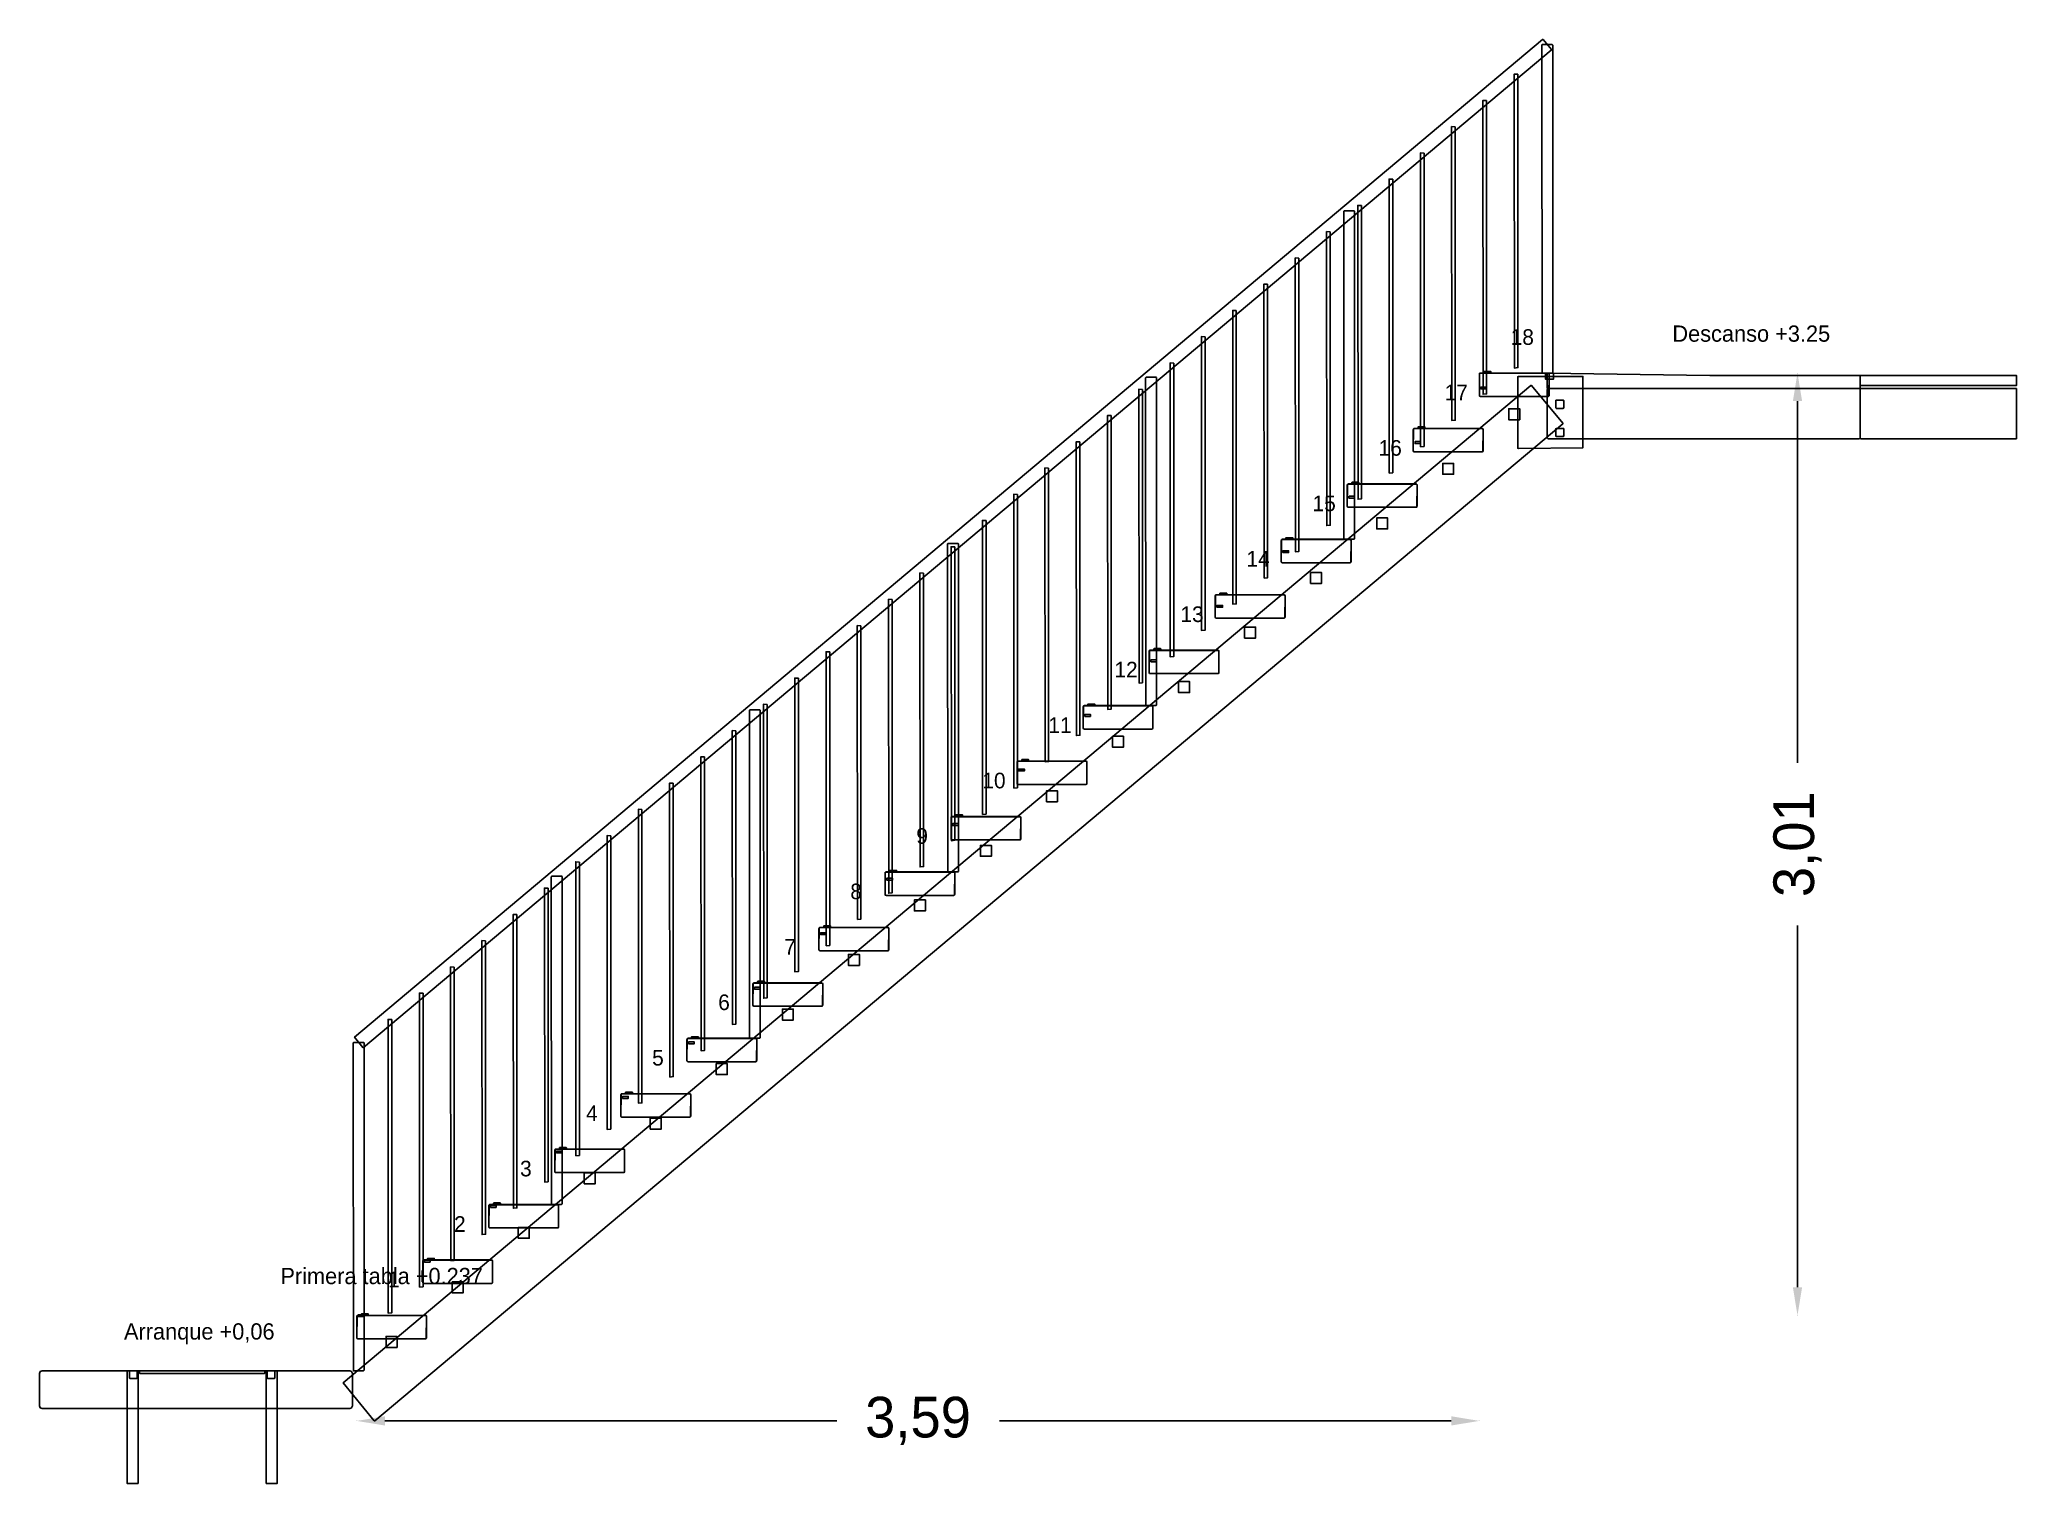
# Model space of a CAD drawing. Header units: metres. Extents: x 493 to 574.3, y -6.1 to 4.3.
# Drawn here: x 520.18 to 526.5, y -0.3 to 4.32 of the extents above.
import ezdxf

# ---------------------------------------------------------------- set-up
doc = ezdxf.new("R2010")
doc.units = ezdxf.units.M
for name, color, linetype in [('COTAS', 4, 'Continuous'), ('TEXTOS', 7, 'Continuous'), ('VISTA', 8, 'Continuous')]:
    doc.layers.add(name, color=color, linetype=linetype)
doc.dimstyles.get("Standard").update_dxf_attribs({"dimtxt": 2.5, "dimasz": 2.5, "dimexe": 1.25, "dimexo": 0.625, "dimtad": 1, "dimcen": 2.5, "dimazin": 3, "dimtfac": 1, "dimtmove": 0, "dimatfit": 3})

msp = doc.modelspace()

# ---------------------------------------------------------------- texts
at = {"layer": 'TEXTOS'}
for s, height, p in [('18', 0.05, (524.8829, 3.34)), ('Descanso +3.25', 0.052, (525.4, 3.35)), ('17', 0.05, (524.6718, 3.1628)), ('16', 0.05, (524.4607, 2.9856)), ('15', 0.05, (524.2496, 2.8083)), ('14', 0.05, (524.0384, 2.6311)), ('13', 0.05, (523.8273, 2.4539)), ('12', 0.05, (523.6162, 2.2767)), ('11', 0.05, (523.4051, 2.0994)), ('10', 0.05, (523.194, 1.9222)), ('9', 0.05, (522.9829, 1.745)), ('8', 0.05, (522.7718, 1.5678)), ('7', 0.05, (522.5607, 1.3906)), ('6', 0.05, (522.3496, 1.2133)), ('5', 0.05, (522.1384, 1.0361)), ('4', 0.05, (521.9273, 0.8589)), ('3', 0.05, (521.7162, 0.6817)), ('2', 0.05, (521.5051, 0.5044)), ('Primera tabla +0.237', 0.052, (520.95, 0.3372)), ('1', 0.05, (521.294, 0.3272)), ('Arranque +0,06', 0.052, (520.45, 0.16))]:
    msp.add_text(s, height=height, dxfattribs=at).set_placement(p)

# ---------------------------------------------------------------- blocks, each defined once
blk = doc.blocks.new('_CLOSEDFILLED')
at = {"color": 0, "linetype": 'BYBLOCK'}
blk.add_solid([(-1, 0.164), (0, 0), (-1, -0.164)], dxfattribs=at)
blk = doc.blocks.new('*D3')
for p, q in [((525.8, 3.25), (525.8, 3.25)), ((525.8, 2.0036), (525.8, 3.16)), ((525.8, 0.3272), (525.8, 1.4836)), ((525.8, 0.2372), (525.8, 0.2372))]:
    blk.add_line(p, q)
at = {"layer": 'Defpoints'}
for p in [(525.8, 3.25), (525.8, 0.2372), (525.8, 0.2372)]:
    blk.add_point(p, dxfattribs=at)
at = {"layer": 'COTAS', "xscale": 0.09, "yscale": 0.09}
for p, rotation in [((525.8, 3.25), 90), ((525.8, 0.2372), 270)]:
    blk.add_blockref('_CLOSEDFILLED', p, dxfattribs=dict(at, rotation=rotation))
at = {"layer": 'COTAS', "insert": (525.8, 1.7436), "char_height": 0.13, "attachment_point": 5, "rotation": 90}
blk.add_mtext('3,01', dxfattribs=at)
blk = doc.blocks.new('*D4')
for p, q in [((521.194, -0.1), (521.194, -0.1)), ((521.284, -0.1), (522.7284, -0.1)), ((523.2484, -0.1), (524.6929, -0.1)), ((524.7829, -0.1), (524.7829, -0.1))]:
    blk.add_line(p, q)
at = {"layer": 'Defpoints'}
for p in [(521.194, -0.1), (521.194, -0.1), (524.7829, -0.1)]:
    blk.add_point(p, dxfattribs=at)
at = {"layer": 'COTAS', "xscale": 0.09, "yscale": 0.09, "rotation": 180}
blk.add_blockref('_CLOSEDFILLED', (521.194, -0.1), dxfattribs=at)
at = {"layer": 'COTAS', "xscale": 0.09, "yscale": 0.09}
blk.add_blockref('_CLOSEDFILLED', (524.7829, -0.1), dxfattribs=at)
at = {"layer": 'COTAS', "insert": (522.9884, -0.1), "char_height": 0.13, "attachment_point": 5}
blk.add_mtext('3,59', dxfattribs=at)

# ---------------------------------------------------------------- dimensions: what is measured, and where the dimension line sits
at = {"layer": 'COTAS'}
dim = msp.add_linear_dim(base=(525.8, 0.2372), p1=(525.8, 0.2372), p2=(525.8, 3.25), angle=90, dimstyle='Standard', override={"dimtxt": 0.13, "dimasz": 0.09}, dxfattribs=at)
dim.commit()
dim.dimension.update_dxf_attribs({"geometry": '*D3', "text_midpoint": (525.8, 1.7436)})
dim = msp.add_linear_dim(base=(521.194, -0.1), p1=(521.194, -0.1), p2=(524.7829, -0.1), dimstyle='Standard', override={"dimtxt": 0.13, "dimasz": 0.09}, dxfattribs=at)
dim.commit()
dim.dimension.update_dxf_attribs({"geometry": '*D4', "text_midpoint": (522.9884, -0.1)})

# ---------------------------------------------------------------- linework, layer by layer
at = {"layer": 'VISTA'}
for points in [[(524.9844, 4.3161), (524.9868, 4.3159), (525.0132, 4.284), (525.013, 4.2816), (521.2156, 1.0939), (521.2132, 1.0941), (521.1869, 1.1272), (524.9844, 4.3161)], [(524.9844, 4.3161), (524.9868, 4.3159), (525.0132, 4.284), (525.013, 4.2816), (521.2156, 1.0939), (521.2132, 1.0941), (521.1869, 1.1272), (524.9844, 4.3161)], [(524.9825, 4.2981), (524.9842, 4.2998), (525.0158, 4.3), (525.0175, 4.2983), (525.0175, 3.2517), (525.0158, 3.25), (524.9833, 3.2503), (524.9825, 4.2981)], [(524.9825, 4.2981), (524.9842, 4.2998), (525.0158, 4.3), (525.0175, 4.2983), (525.0175, 3.2517), (525.0158, 3.25), (524.9833, 3.2503), (524.9825, 4.2981)], [(524.906, 4.2051), (524.906, 3.2671), (524.895, 3.266), (524.8943, 4.2057), (524.906, 4.2051)], [(524.906, 4.2051), (524.906, 3.2671), (524.895, 3.266), (524.8943, 4.2057), (524.906, 4.2051)], [(524.806, 4.1212), (524.806, 3.1832), (524.795, 3.182), (524.7943, 4.1217), (524.806, 4.1212)], [(524.806, 4.1212), (524.806, 3.1832), (524.795, 3.182), (524.7943, 4.1217), (524.806, 4.1212)], [(524.706, 4.0372), (524.706, 3.0992), (524.695, 3.0981), (524.6943, 4.0378), (524.706, 4.0372)], [(524.706, 4.0372), (524.706, 3.0992), (524.695, 3.0981), (524.6943, 4.0378), (524.706, 4.0372)], [(524.606, 3.9533), (524.606, 3.0153), (524.595, 3.0141), (524.5943, 3.9538), (524.606, 3.9533)], [(524.606, 3.9533), (524.606, 3.0153), (524.595, 3.0141), (524.5943, 3.9538), (524.606, 3.9533)], [(524.506, 3.8693), (524.506, 2.9313), (524.495, 2.9302), (524.4943, 3.8699), (524.506, 3.8693)], [(524.506, 3.8693), (524.506, 2.9313), (524.495, 2.9302), (524.4943, 3.8699), (524.506, 3.8693)], [(524.3492, 3.7664), (524.3509, 3.7681), (524.3825, 3.7685), (524.3842, 3.7669), (524.3842, 2.7203), (524.3825, 2.7185), (524.35, 2.7186), (524.3492, 3.7664)], [(524.3492, 3.7664), (524.3509, 3.7681), (524.3825, 3.7685), (524.3842, 3.7669), (524.3842, 2.7203), (524.3825, 2.7185), (524.35, 2.7186), (524.3492, 3.7664)], [(524.406, 3.7854), (524.406, 2.8474), (524.395, 2.8462), (524.3943, 3.7859), (524.406, 3.7854)], [(524.406, 3.7854), (524.406, 2.8474), (524.395, 2.8462), (524.3943, 3.7859), (524.406, 3.7854)], [(524.306, 3.7014), (524.306, 2.7634), (524.295, 2.7623), (524.2943, 3.702), (524.306, 3.7014)], [(524.306, 3.7014), (524.306, 2.7634), (524.295, 2.7623), (524.2943, 3.702), (524.306, 3.7014)], [(524.206, 3.6175), (524.206, 2.6795), (524.195, 2.6784), (524.1943, 3.6181), (524.206, 3.6175)], [(524.206, 3.6175), (524.206, 2.6795), (524.195, 2.6784), (524.1943, 3.6181), (524.206, 3.6175)], [(524.106, 3.5336), (524.106, 2.5956), (524.095, 2.5944), (524.0943, 3.5341), (524.106, 3.5336)], [(524.106, 3.5336), (524.106, 2.5956), (524.095, 2.5944), (524.0943, 3.5341), (524.106, 3.5336)], [(524.006, 3.4496), (524.006, 2.5116), (523.995, 2.5105), (523.9943, 3.4502), (524.006, 3.4496)], [(524.006, 3.4496), (524.006, 2.5116), (523.995, 2.5105), (523.9943, 3.4502), (524.006, 3.4496)], [(523.906, 3.3657), (523.906, 2.4277), (523.895, 2.4265), (523.8943, 3.3662), (523.906, 3.3657)], [(523.906, 3.3657), (523.906, 2.4277), (523.895, 2.4265), (523.8943, 3.3662), (523.906, 3.3657)], [(523.7158, 3.2347), (523.7175, 3.2365), (523.7491, 3.2369), (523.7508, 3.2352), (523.7508, 2.1886), (523.7491, 2.1869), (523.7167, 2.1869), (523.7158, 3.2347)], [(523.7158, 3.2347), (523.7175, 3.2365), (523.7491, 3.2369), (523.7508, 3.2352), (523.7508, 2.1886), (523.7491, 2.1869), (523.7167, 2.1869), (523.7158, 3.2347)], [(523.806, 3.2817), (523.806, 2.3437), (523.795, 2.3426), (523.7943, 3.2823), (523.806, 3.2817)], [(523.806, 3.2817), (523.806, 2.3437), (523.795, 2.3426), (523.7943, 3.2823), (523.806, 3.2817)], [(524.7839, 3.176), (524.7837, 3.1762), (524.7835, 3.1765), (524.7832, 3.1775), (524.7829, 3.1785), (524.7829, 3.2125), (524.7829, 3.2465), (524.7832, 3.2475), (524.7835, 3.2485), (524.7837, 3.2488), (524.7839, 3.249), (524.7841, 3.2492), (524.7844, 3.2494), (524.7854, 3.2497), (524.7864, 3.25), (524.8944, 3.25), (525.0025, 3.25), (525.0035, 3.2497), (525.0045, 3.2494), (525.0048, 3.2492), (525.005, 3.249), (525.0052, 3.2488), (525.0054, 3.2485), (525.0057, 3.2475), (525.006, 3.2465), (525.006, 3.2125), (525.006, 3.1785), (525.0057, 3.1775), (525.0054, 3.1765), (525.0052, 3.1762), (525.005, 3.176), (525.0048, 3.1758), (525.0045, 3.1756), (525.0035, 3.1753), (525.0025, 3.175), (524.8944, 3.175), (524.7864, 3.175), (524.7854, 3.1753), (524.7844, 3.1756), (524.7841, 3.1758), (524.7839, 3.176)], [(525.0045, 3.2494), (525.006, 3.2465), (525.0054, 3.1765), (525.0025, 3.175), (524.7844, 3.1756), (524.7829, 3.1785), (524.7839, 3.249), (525.0045, 3.2494)], [(524.7846, 3.2483), (524.7846, 3.249), (524.7839, 3.2483), (524.7846, 3.2483)], [(524.7981, 3.2502), (524.7979, 3.2507), (524.7979, 3.2543), (524.7981, 3.2548), (524.7986, 3.255), (524.8192, 3.255), (524.8197, 3.2548), (524.8199, 3.2543), (524.8199, 3.2507), (524.8197, 3.2502), (524.8192, 3.25), (524.7986, 3.25), (524.7981, 3.2502)], [(524.7986, 3.255), (524.8199, 3.2543), (524.8192, 3.25), (524.7981, 3.2507), (524.7986, 3.255)], [(524.9059, 3.2379), (524.908, 3.2388), (525.1141, 3.2391), (525.1141, 3.0109), (524.908, 3.0088), (524.9059, 3.0096), (524.9059, 3.2379)], [(524.9059, 3.2379), (524.908, 3.2388), (525.1141, 3.2391), (525.1141, 3.0109), (524.908, 3.0088), (524.9059, 3.0096), (524.9059, 3.2379)], [(524.9065, 3.2373), (524.9065, 3.2379), (524.9059, 3.2379), (524.9065, 3.2373)], [(524.9065, 3.2373), (524.9065, 3.2379), (524.9059, 3.2379), (524.9065, 3.2373)], [(525.0195, 3.25), (525.0195, 3.23), (524.9945, 3.2299), (524.9945, 3.2499), (525.0195, 3.25)], [(525.0195, 3.23), (525.007, 3.23), (524.9945, 3.2299), (524.9945, 3.2399), (524.9945, 3.2499), (525.007, 3.25), (525.0195, 3.25), (525.0195, 3.24), (525.0195, 3.23)], [(525.9997, 3.2003), (525.999, 3.2), (525.001, 3.2), (525.0003, 3.2003), (525, 3.201), (525, 3.249), (525.0003, 3.2497), (525.001, 3.25), (525.52, 3.2422), (525.999, 3.2422), (525.9997, 3.2419), (526, 3.2412), (526, 3.201), (525.9997, 3.2003)], [(525.005, 3.2483), (525.0043, 3.249), (525.0043, 3.2483), (525.005, 3.2483)], [(525.1135, 3.2385), (525.1141, 3.2385), (525.1141, 3.2391), (525.1135, 3.2385)], [(525.1135, 3.2385), (525.1141, 3.2385), (525.1141, 3.2391), (525.1135, 3.2385)], [(526.001, 3.21), (526.0003, 3.2103), (526, 3.211), (526, 3.2412), (526.0003, 3.2419), (526.0011, 3.2422), (526.5, 3.2422), (526.5, 3.21), (526.001, 3.21)], [(524.9477, 3.2099), (524.9501, 3.2097), (525.0499, 3.0896), (525.0496, 3.0872), (521.2523, -0.0999), (521.2513, -0.1003), (521.2513, -0.1001), (521.2521, -0.0997), (521.2518, -0.0994), (521.2499, -0.0997), (521.1502, 0.0216), (524.9477, 3.2099)], [(524.9477, 3.2099), (524.9501, 3.2097), (525.0499, 3.0896), (525.0496, 3.0872), (521.2523, -0.0999), (521.2513, -0.1003), (521.2513, -0.1001), (521.2521, -0.0997), (521.2518, -0.0994), (521.2499, -0.0997), (521.1502, 0.0216), (524.9477, 3.2099)], [(523.706, 3.1978), (523.706, 2.2598), (523.695, 2.2586), (523.6943, 3.1983), (523.706, 3.1978)], [(523.706, 3.1978), (523.706, 2.2598), (523.695, 2.2586), (523.6943, 3.1983), (523.706, 3.1978)], [(524.7846, 3.176), (524.7846, 3.1767), (524.7839, 3.1767), (524.7846, 3.176)], [(524.8063, 3.205), (524.8063, 3.199), (524.7883, 3.199), (524.7883, 3.205), (524.8063, 3.205)], [(524.8063, 3.199), (524.7973, 3.199), (524.7883, 3.199), (524.7883, 3.202), (524.7883, 3.205), (524.7973, 3.205), (524.8063, 3.205), (524.8063, 3.202), (524.8063, 3.199)], [(525.0009, 3.0409), (525.0007, 3.0411), (525.0006, 3.0413), (525.0003, 3.0422), (525, 3.043), (525, 3.1231), (525, 3.197), (525.0003, 3.1979), (525.0006, 3.1987), (525.0007, 3.1989), (525.0009, 3.1991), (525.0011, 3.1993), (525.0013, 3.1994), (525.0022, 3.1997), (525.003, 3.2), (525.52, 3.2), (525.997, 3.2), (525.9979, 3.1997), (525.9987, 3.1994), (525.9989, 3.1993), (525.9991, 3.1991), (525.9993, 3.1989), (525.9994, 3.1987), (525.9997, 3.1979), (526, 3.197), (526, 3.1231), (526, 3.043), (525.9997, 3.0422), (525.9994, 3.0413), (525.9993, 3.0411), (525.9991, 3.0409), (525.9989, 3.0407), (525.9987, 3.0406), (525.9979, 3.0403), (525.997, 3.04), (525.52, 3.04), (525.003, 3.04), (525.0022, 3.0403), (525.0013, 3.0406), (525.0011, 3.0407), (525.0009, 3.0409)], [(525.005, 3.1767), (525.0043, 3.1767), (525.0043, 3.176), (525.005, 3.1767)], [(525.0287, 3.1373), (525.027, 3.1387), (525.0273, 3.1623), (525.0277, 3.1613), (525.0287, 3.163), (525.0523, 3.1627), (525.0513, 3.1623), (525.053, 3.1613), (525.0527, 3.1377), (525.0523, 3.1387), (525.0513, 3.137), (525.0287, 3.137), (525.0287, 3.1373)], [(525.0287, 3.1373), (525.027, 3.1387), (525.0273, 3.1623), (525.0277, 3.1613), (525.0287, 3.163), (525.0523, 3.1627), (525.0513, 3.1623), (525.053, 3.1613), (525.0527, 3.1377), (525.0523, 3.1387), (525.0513, 3.137), (525.0287, 3.137), (525.0287, 3.1373)], [(526.0009, 3.0409), (526.0007, 3.0411), (526.0006, 3.0413), (526.0003, 3.0422), (526, 3.043), (526, 3.1231), (526, 3.197), (526.0003, 3.1979), (526.0006, 3.1987), (526.0007, 3.1989), (526.0009, 3.1991), (526.0011, 3.1993), (526.0013, 3.1994), (526.0022, 3.1997), (526.003, 3.2), (526.5, 3.2), (526.5, 3.04), (526.003, 3.04), (526.0022, 3.0403), (526.0013, 3.0406), (526.0011, 3.0407), (526.0009, 3.0409)], [(523.606, 3.1138), (523.606, 2.1758), (523.595, 2.1747), (523.5943, 3.1144), (523.606, 3.1138)], [(523.606, 3.1138), (523.606, 2.1758), (523.595, 2.1747), (523.5943, 3.1144), (523.606, 3.1138)], [(524.9119, 3.1355), (524.9119, 3.1005), (524.8769, 3.1005), (524.8769, 3.1355), (524.9119, 3.1355)], [(524.9119, 3.1005), (524.8944, 3.1005), (524.8769, 3.1005), (524.8769, 3.118), (524.8769, 3.1355), (524.8944, 3.1355), (524.9119, 3.1355), (524.9119, 3.118), (524.9119, 3.1005)], [(524.5728, 2.9988), (524.5726, 2.999), (524.5724, 2.9993), (524.5721, 3.0003), (524.5718, 3.0013), (524.5718, 3.0353), (524.5718, 3.0693), (524.5721, 3.0703), (524.5724, 3.0713), (524.5726, 3.0715), (524.5728, 3.0718), (524.573, 3.0719), (524.5733, 3.0721), (524.5743, 3.0725), (524.5753, 3.0728), (524.6833, 3.0728), (524.7914, 3.0728), (524.7924, 3.0725), (524.7934, 3.0721), (524.7936, 3.0719), (524.7939, 3.0718), (524.7941, 3.0715), (524.7942, 3.0713), (524.7946, 3.0703), (524.7949, 3.0693), (524.7949, 3.0353), (524.7949, 3.0013), (524.7946, 3.0003), (524.7942, 2.9993), (524.7941, 2.999), (524.7939, 2.9988), (524.7936, 2.9986), (524.7934, 2.9984), (524.7924, 2.9981), (524.7914, 2.9978), (524.6833, 2.9978), (524.5753, 2.9978), (524.5743, 2.9981), (524.5733, 2.9984), (524.573, 2.9986), (524.5728, 2.9988)], [(524.7934, 3.0721), (524.7949, 3.0693), (524.7942, 2.9993), (524.7914, 2.9978), (524.5733, 2.9984), (524.5718, 3.0013), (524.5728, 3.0718), (524.7934, 3.0721)], [(524.5735, 3.071), (524.5735, 3.0717), (524.5728, 3.071), (524.5735, 3.071)], [(524.587, 3.073), (524.5868, 3.0735), (524.5868, 3.0771), (524.587, 3.0776), (524.5875, 3.0778), (524.6081, 3.0778), (524.6086, 3.0776), (524.6088, 3.0771), (524.6088, 3.0735), (524.6086, 3.073), (524.6081, 3.0728), (524.5875, 3.0728), (524.587, 3.073)], [(524.5875, 3.0778), (524.6088, 3.0771), (524.6081, 3.0728), (524.587, 3.0735), (524.5875, 3.0778)], [(524.7939, 3.071), (524.7931, 3.0717), (524.7931, 3.071), (524.7939, 3.071)], [(525.0287, 3.0473), (525.027, 3.0487), (525.0273, 3.0723), (525.0277, 3.0713), (525.0287, 3.073), (525.0523, 3.0727), (525.0513, 3.0723), (525.053, 3.0713), (525.0527, 3.0477), (525.0523, 3.0487), (525.0513, 3.047), (525.0287, 3.047), (525.0287, 3.0473)], [(525.0287, 3.0473), (525.027, 3.0487), (525.0273, 3.0723), (525.0277, 3.0713), (525.0287, 3.073), (525.0523, 3.0727), (525.0513, 3.0723), (525.053, 3.0713), (525.0527, 3.0477), (525.0523, 3.0487), (525.0513, 3.047), (525.0287, 3.047), (525.0287, 3.0473)], [(523.506, 3.0299), (523.506, 2.0919), (523.495, 2.0907), (523.4943, 3.0304), (523.506, 3.0299)], [(523.506, 3.0299), (523.506, 2.0919), (523.495, 2.0907), (523.4943, 3.0304), (523.506, 3.0299)], [(524.5735, 2.9988), (524.5735, 2.9995), (524.5728, 2.9995), (524.5735, 2.9988)], [(524.5952, 3.0306), (524.5952, 3.0246), (524.5772, 3.0246), (524.5772, 3.0306), (524.5952, 3.0306)], [(524.5952, 3.0246), (524.5862, 3.0246), (524.5772, 3.0246), (524.5772, 3.0276), (524.5772, 3.0306), (524.5862, 3.0306), (524.5952, 3.0306), (524.5952, 3.0276), (524.5952, 3.0246)], [(524.7939, 2.9995), (524.7931, 2.9995), (524.7931, 2.9988), (524.7939, 2.9995)], [(524.9065, 3.0103), (524.9059, 3.0103), (524.9059, 3.0096), (524.9065, 3.0103)], [(524.9065, 3.0103), (524.9059, 3.0103), (524.9059, 3.0096), (524.9065, 3.0103)], [(525.1135, 3.0115), (525.1135, 3.0109), (525.1141, 3.0109), (525.1135, 3.0115)], [(525.1135, 3.0115), (525.1135, 3.0109), (525.1141, 3.0109), (525.1135, 3.0115)], [(523.406, 2.9459), (523.406, 2.0079), (523.395, 2.0068), (523.3943, 2.9465), (523.406, 2.9459)], [(523.406, 2.9459), (523.406, 2.0079), (523.395, 2.0068), (523.3943, 2.9465), (523.406, 2.9459)], [(524.7008, 2.9611), (524.7008, 2.9261), (524.6658, 2.9261), (524.6658, 2.9611), (524.7008, 2.9611)], [(524.7008, 2.9261), (524.6833, 2.9261), (524.6658, 2.9261), (524.6658, 2.9436), (524.6658, 2.9611), (524.6833, 2.9611), (524.7008, 2.9611), (524.7008, 2.9436), (524.7008, 2.9261)], [(523.306, 2.862), (523.306, 1.924), (523.295, 1.9228), (523.2943, 2.8625), (523.306, 2.862)], [(523.306, 2.862), (523.306, 1.924), (523.295, 1.9228), (523.2943, 2.8625), (523.306, 2.862)], [(524.3617, 2.8216), (524.3615, 2.8218), (524.3613, 2.822), (524.361, 2.823), (524.3607, 2.8241), (524.3607, 2.8581), (524.3607, 2.8921), (524.361, 2.8931), (524.3613, 2.8941), (524.3615, 2.8943), (524.3617, 2.8945), (524.3619, 2.8947), (524.3621, 2.8949), (524.3632, 2.8952), (524.3642, 2.8956), (524.4722, 2.8956), (524.5803, 2.8956), (524.5813, 2.8952), (524.5823, 2.8949), (524.5825, 2.8947), (524.5828, 2.8945), (524.5829, 2.8943), (524.5831, 2.8941), (524.5835, 2.8931), (524.5838, 2.8921), (524.5838, 2.8581), (524.5838, 2.8241), (524.5835, 2.823), (524.5831, 2.822), (524.5829, 2.8218), (524.5828, 2.8216), (524.5825, 2.8214), (524.5823, 2.8212), (524.5813, 2.8209), (524.5803, 2.8206), (524.4722, 2.8206), (524.3642, 2.8206), (524.3632, 2.8209), (524.3621, 2.8212), (524.3619, 2.8214), (524.3617, 2.8216)], [(524.5823, 2.8949), (524.5838, 2.8921), (524.5831, 2.822), (524.5803, 2.8206), (524.3621, 2.8212), (524.3613, 2.822), (524.3607, 2.8241), (524.3617, 2.8945), (524.5823, 2.8949)], [(524.3624, 2.8938), (524.3624, 2.8945), (524.3617, 2.8938), (524.3624, 2.8938)], [(524.3841, 2.8561), (524.3841, 2.8501), (524.3661, 2.8501), (524.3661, 2.8561), (524.3841, 2.8561)], [(524.3841, 2.8501), (524.3751, 2.8501), (524.3661, 2.8501), (524.3661, 2.8531), (524.3661, 2.8561), (524.3751, 2.8561), (524.3841, 2.8561), (524.3841, 2.8531), (524.3841, 2.8501)], [(524.3759, 2.8958), (524.3757, 2.8963), (524.3757, 2.8999), (524.3759, 2.9004), (524.3764, 2.9006), (524.397, 2.9006), (524.3975, 2.9004), (524.3977, 2.8999), (524.3977, 2.8963), (524.3975, 2.8958), (524.397, 2.8956), (524.3764, 2.8956), (524.3759, 2.8958)], [(524.3764, 2.9006), (524.3977, 2.8999), (524.397, 2.8956), (524.3759, 2.8963), (524.3764, 2.9006)], [(524.5827, 2.8938), (524.582, 2.8945), (524.582, 2.8938), (524.5827, 2.8938)], [(524.3624, 2.8216), (524.3624, 2.8223), (524.3617, 2.8223), (524.3624, 2.8216)], [(524.3617, 2.8219), (524.362, 2.8218), (524.3617, 2.8219), (524.3617, 2.8219)], [(524.4897, 2.7866), (524.4897, 2.7516), (524.4547, 2.7516), (524.4547, 2.7866), (524.4897, 2.7866)], [(524.4897, 2.7516), (524.4722, 2.7516), (524.4547, 2.7516), (524.4547, 2.7691), (524.4547, 2.7866), (524.4722, 2.7866), (524.4897, 2.7866), (524.4897, 2.7691), (524.4897, 2.7516)], [(524.5827, 2.8223), (524.582, 2.8223), (524.582, 2.8216), (524.5827, 2.8223)], [(523.206, 2.778), (523.206, 1.84), (523.195, 1.8389), (523.1943, 2.7786), (523.206, 2.778)], [(523.206, 2.778), (523.206, 1.84), (523.195, 1.8389), (523.1943, 2.7786), (523.206, 2.778)], [(524.1506, 2.6444), (524.1504, 2.6446), (524.1502, 2.6448), (524.1499, 2.6458), (524.1496, 2.6468), (524.1496, 2.6808), (524.1496, 2.7148), (524.1499, 2.7158), (524.1502, 2.7169), (524.1504, 2.7171), (524.1506, 2.7173), (524.1508, 2.7175), (524.151, 2.7177), (524.152, 2.718), (524.1531, 2.7183), (524.2611, 2.7183), (524.3692, 2.7183), (524.3702, 2.718), (524.3712, 2.7177), (524.3714, 2.7175), (524.3716, 2.7173), (524.3718, 2.7171), (524.372, 2.7169), (524.3723, 2.7158), (524.3727, 2.7148), (524.3727, 2.6808), (524.3727, 2.6468), (524.3723, 2.6458), (524.372, 2.6448), (524.3718, 2.6446), (524.3716, 2.6444), (524.3714, 2.6442), (524.3712, 2.644), (524.3702, 2.6437), (524.3692, 2.6433), (524.2611, 2.6433), (524.1531, 2.6433), (524.152, 2.6437), (524.151, 2.644), (524.1508, 2.6442), (524.1506, 2.6444)], [(524.3712, 2.7177), (524.3727, 2.7148), (524.372, 2.6448), (524.3692, 2.6433), (524.151, 2.644), (524.1496, 2.6468), (524.1506, 2.7173), (524.3712, 2.7177)], [(524.1648, 2.7185), (524.1646, 2.719), (524.1646, 2.7226), (524.1648, 2.7231), (524.1653, 2.7233), (524.1859, 2.7233), (524.1864, 2.7231), (524.1866, 2.7226), (524.1866, 2.719), (524.1864, 2.7185), (524.1859, 2.7183), (524.1653, 2.7183), (524.1648, 2.7185)], [(524.1653, 2.7233), (524.1866, 2.7226), (524.1859, 2.7183), (524.1648, 2.719), (524.1653, 2.7233)], [(523.0825, 2.7031), (523.0842, 2.7048), (523.1158, 2.7052), (523.1175, 2.7035), (523.1175, 1.6569), (523.1158, 1.6552), (523.0833, 1.6553), (523.0825, 2.7031)], [(523.0825, 2.7031), (523.0842, 2.7048), (523.1158, 2.7052), (523.1175, 2.7035), (523.1175, 1.6569), (523.1158, 1.6552), (523.0833, 1.6553), (523.0825, 2.7031)], [(523.106, 2.6941), (523.106, 1.7561), (523.095, 1.7549), (523.0943, 2.6946), (523.106, 2.6941)], [(523.106, 2.6941), (523.106, 1.7561), (523.095, 1.7549), (523.0943, 2.6946), (523.106, 2.6941)], [(524.1513, 2.7166), (524.1513, 2.7173), (524.1506, 2.7166), (524.1513, 2.7166)], [(524.173, 2.6817), (524.173, 2.6757), (524.155, 2.6757), (524.155, 2.6817), (524.173, 2.6817)], [(524.173, 2.6757), (524.164, 2.6757), (524.155, 2.6757), (524.155, 2.6787), (524.155, 2.6817), (524.164, 2.6817), (524.173, 2.6817), (524.173, 2.6787), (524.173, 2.6757)], [(524.3716, 2.7166), (524.3709, 2.7173), (524.3709, 2.7166), (524.3716, 2.7166)], [(523.006, 2.6101), (523.006, 1.6721), (522.995, 1.671), (522.9943, 2.6107), (523.006, 2.6101)], [(523.006, 2.6101), (523.006, 1.6721), (522.995, 1.671), (522.9943, 2.6107), (523.006, 2.6101)], [(524.1513, 2.6444), (524.1513, 2.6451), (524.1506, 2.6451), (524.1513, 2.6444)], [(524.2786, 2.6122), (524.2786, 2.5772), (524.2436, 2.5772), (524.2436, 2.6122), (524.2786, 2.6122)], [(524.2786, 2.5772), (524.2611, 2.5772), (524.2436, 2.5772), (524.2436, 2.5947), (524.2436, 2.6122), (524.2611, 2.6122), (524.2786, 2.6122), (524.2786, 2.5947), (524.2786, 2.5772)], [(524.3716, 2.6451), (524.3709, 2.6451), (524.3709, 2.6444), (524.3716, 2.6451)], [(523.9395, 2.4671), (523.9393, 2.4674), (523.9391, 2.4676), (523.9388, 2.4686), (523.9384, 2.4696), (523.9384, 2.5036), (523.9384, 2.5376), (523.9388, 2.5386), (523.9391, 2.5396), (523.9393, 2.5399), (523.9395, 2.5401), (523.9397, 2.5403), (523.9399, 2.5405), (523.9409, 2.5408), (523.9419, 2.5411), (524.05, 2.5411), (524.1581, 2.5411), (524.1591, 2.5408), (524.1601, 2.5405), (524.1603, 2.5403), (524.1605, 2.5401), (524.1607, 2.5399), (524.1609, 2.5396), (524.1612, 2.5386), (524.1616, 2.5376), (524.1616, 2.5036), (524.1616, 2.4696), (524.1612, 2.4686), (524.1609, 2.4676), (524.1607, 2.4674), (524.1605, 2.4671), (524.1603, 2.4669), (524.1601, 2.4668), (524.1591, 2.4664), (524.1581, 2.4661), (524.05, 2.4661), (523.9419, 2.4661), (523.9409, 2.4664), (523.9399, 2.4668), (523.9397, 2.4669), (523.9395, 2.4671)], [(524.1601, 2.5405), (524.1616, 2.5376), (524.1609, 2.4676), (524.1581, 2.4661), (523.9399, 2.4668), (523.9391, 2.4676), (523.9384, 2.4696), (523.9395, 2.5401), (524.1601, 2.5405)], [(523.9402, 2.5394), (523.9402, 2.5401), (523.9395, 2.5394), (523.9402, 2.5394)], [(523.9537, 2.5413), (523.9534, 2.5418), (523.9534, 2.5454), (523.9537, 2.5459), (523.9541, 2.5461), (523.9747, 2.5461), (523.9752, 2.5459), (523.9754, 2.5454), (523.9754, 2.5418), (523.9752, 2.5413), (523.9747, 2.5411), (523.9541, 2.5411), (523.9537, 2.5413)], [(523.9541, 2.5461), (523.9754, 2.5454), (523.9747, 2.5411), (523.9537, 2.5418), (523.9541, 2.5461)], [(524.1605, 2.5394), (524.1598, 2.5401), (524.1598, 2.5394), (524.1605, 2.5394)], [(522.906, 2.5262), (522.906, 1.5882), (522.895, 1.587), (522.8943, 2.5267), (522.906, 2.5262)], [(522.906, 2.5262), (522.906, 1.5882), (522.895, 1.587), (522.8943, 2.5267), (522.906, 2.5262)], [(523.9402, 2.4671), (523.9402, 2.4679), (523.9395, 2.4679), (523.9402, 2.4671)], [(523.9395, 2.4675), (523.9397, 2.4674), (523.9395, 2.4675), (523.9395, 2.4675)], [(523.9619, 2.5072), (523.9619, 2.5012), (523.9439, 2.5012), (523.9439, 2.5072), (523.9619, 2.5072)], [(523.9619, 2.5012), (523.9529, 2.5012), (523.9439, 2.5012), (523.9439, 2.5042), (523.9439, 2.5072), (523.9529, 2.5072), (523.9619, 2.5072), (523.9619, 2.5042), (523.9619, 2.5012)], [(524.1605, 2.4679), (524.1598, 2.4679), (524.1598, 2.4671), (524.1605, 2.4679)], [(522.806, 2.4422), (522.806, 1.5042), (522.795, 1.5031), (522.7943, 2.4428), (522.806, 2.4422)], [(522.806, 2.4422), (522.806, 1.5042), (522.795, 1.5031), (522.7943, 2.4428), (522.806, 2.4422)], [(524.0675, 2.4377), (524.0675, 2.4027), (524.0325, 2.4027), (524.0325, 2.4377), (524.0675, 2.4377)], [(524.0675, 2.4027), (524.05, 2.4027), (524.0325, 2.4027), (524.0325, 2.4202), (524.0325, 2.4377), (524.05, 2.4377), (524.0675, 2.4377), (524.0675, 2.4202), (524.0675, 2.4027)], [(522.706, 2.3583), (522.706, 1.4203), (522.695, 1.4191), (522.6943, 2.3588), (522.706, 2.3583)], [(522.706, 2.3583), (522.706, 1.4203), (522.695, 1.4191), (522.6943, 2.3588), (522.706, 2.3583)], [(523.7284, 2.2899), (523.7282, 2.2901), (523.728, 2.2904), (523.7277, 2.2914), (523.7273, 2.2924), (523.7273, 2.3264), (523.7273, 2.3604), (523.7277, 2.3614), (523.728, 2.3624), (523.7282, 2.3626), (523.7284, 2.3629), (523.7286, 2.3631), (523.7288, 2.3632), (523.7298, 2.3636), (523.7308, 2.3639), (523.8389, 2.3639), (523.9469, 2.3639), (523.948, 2.3636), (523.949, 2.3632), (523.9492, 2.3631), (523.9494, 2.3629), (523.9496, 2.3626), (523.9498, 2.3624), (523.9501, 2.3614), (523.9504, 2.3604), (523.9504, 2.3264), (523.9504, 2.2924), (523.9501, 2.2914), (523.9498, 2.2904), (523.9496, 2.2901), (523.9494, 2.2899), (523.9492, 2.2897), (523.949, 2.2895), (523.948, 2.2892), (523.9469, 2.2889), (523.8389, 2.2889), (523.7308, 2.2889), (523.7298, 2.2892), (523.7288, 2.2895), (523.7286, 2.2897), (523.7284, 2.2899)], [(523.949, 2.3632), (523.9504, 2.3604), (523.9498, 2.2904), (523.9469, 2.2889), (523.7288, 2.2895), (523.7273, 2.2924), (523.7284, 2.3629), (523.949, 2.3632)], [(523.7291, 2.3621), (523.7291, 2.3629), (523.7284, 2.3621), (523.7291, 2.3621)], [(523.7425, 2.3641), (523.7423, 2.3646), (523.7423, 2.3682), (523.7425, 2.3687), (523.743, 2.3689), (523.7636, 2.3689), (523.7641, 2.3687), (523.7643, 2.3682), (523.7643, 2.3646), (523.7641, 2.3641), (523.7636, 2.3639), (523.743, 2.3639), (523.7425, 2.3641)], [(523.743, 2.3689), (523.7643, 2.3682), (523.7636, 2.3639), (523.7425, 2.3646), (523.743, 2.3689)], [(523.9494, 2.3621), (523.9487, 2.3629), (523.9487, 2.3621), (523.9494, 2.3621)], [(523.7291, 2.2899), (523.7291, 2.2906), (523.7284, 2.2906), (523.7291, 2.2899)], [(523.7508, 2.3328), (523.7508, 2.3268), (523.7328, 2.3268), (523.7328, 2.3328), (523.7508, 2.3328)], [(523.7508, 2.3268), (523.7418, 2.3268), (523.7328, 2.3268), (523.7328, 2.3298), (523.7328, 2.3328), (523.7418, 2.3328), (523.7508, 2.3328), (523.7508, 2.3298), (523.7508, 2.3268)], [(523.9494, 2.2906), (523.9487, 2.2906), (523.9487, 2.2899), (523.9494, 2.2906)], [(522.606, 2.2743), (522.606, 1.3363), (522.595, 1.3352), (522.5943, 2.2749), (522.606, 2.2743)], [(522.606, 2.2743), (522.606, 1.3363), (522.595, 1.3352), (522.5943, 2.2749), (522.606, 2.2743)], [(523.8564, 2.2633), (523.8564, 2.2283), (523.8214, 2.2283), (523.8214, 2.2633), (523.8564, 2.2633)], [(523.8564, 2.2283), (523.8389, 2.2283), (523.8214, 2.2283), (523.8214, 2.2458), (523.8214, 2.2633), (523.8389, 2.2633), (523.8564, 2.2633), (523.8564, 2.2458), (523.8564, 2.2283)], [(522.4492, 2.1714), (522.4509, 2.1731), (522.4825, 2.1735), (522.4842, 2.1719), (522.4842, 1.1253), (522.4825, 1.1235), (522.45, 1.1236), (522.4492, 2.1714)], [(522.4492, 2.1714), (522.4509, 2.1731), (522.4825, 2.1735), (522.4842, 2.1719), (522.4842, 1.1253), (522.4825, 1.1235), (522.45, 1.1236), (522.4492, 2.1714)], [(522.506, 2.1904), (522.506, 1.2524), (522.495, 1.2512), (522.4943, 2.1909), (522.506, 2.1904)], [(522.506, 2.1904), (522.506, 1.2524), (522.495, 1.2512), (522.4943, 2.1909), (522.506, 2.1904)], [(523.5172, 2.1127), (523.5171, 2.1129), (523.5169, 2.1131), (523.5165, 2.1142), (523.5162, 2.1152), (523.5162, 2.1492), (523.5162, 2.1832), (523.5165, 2.1842), (523.5169, 2.1852), (523.5171, 2.1854), (523.5172, 2.1856), (523.5175, 2.1858), (523.5177, 2.186), (523.5187, 2.1863), (523.5197, 2.1867), (523.6278, 2.1867), (523.7358, 2.1867), (523.7368, 2.1863), (523.7379, 2.186), (523.7381, 2.1858), (523.7383, 2.1856), (523.7385, 2.1854), (523.7387, 2.1852), (523.739, 2.1842), (523.7393, 2.1832), (523.7393, 2.1492), (523.7393, 2.1152), (523.739, 2.1142), (523.7387, 2.1131), (523.7385, 2.1129), (523.7383, 2.1127), (523.7381, 2.1125), (523.7379, 2.1123), (523.7368, 2.112), (523.7358, 2.1117), (523.6278, 2.1117), (523.5197, 2.1117), (523.5187, 2.112), (523.5177, 2.1123), (523.5175, 2.1125), (523.5172, 2.1127)], [(523.7379, 2.186), (523.7393, 2.1832), (523.7387, 2.1131), (523.7358, 2.1117), (523.5177, 2.1123), (523.5162, 2.1152), (523.5172, 2.1856), (523.7379, 2.186)], [(523.518, 2.1849), (523.518, 2.1856), (523.5173, 2.1849), (523.518, 2.1849)], [(523.5397, 2.1583), (523.5397, 2.1523), (523.5217, 2.1523), (523.5217, 2.1583), (523.5397, 2.1583)], [(523.5397, 2.1523), (523.5307, 2.1523), (523.5217, 2.1523), (523.5217, 2.1553), (523.5217, 2.1583), (523.5307, 2.1583), (523.5397, 2.1583), (523.5397, 2.1553), (523.5397, 2.1523)], [(523.5314, 2.1869), (523.5312, 2.1874), (523.5312, 2.191), (523.5314, 2.1915), (523.5319, 2.1917), (523.5525, 2.1917), (523.553, 2.1915), (523.5532, 2.191), (523.5532, 2.1874), (523.553, 2.1869), (523.5525, 2.1867), (523.5319, 2.1867), (523.5314, 2.1869)], [(523.5319, 2.1917), (523.5532, 2.191), (523.5525, 2.1867), (523.5314, 2.1874), (523.5319, 2.1917)], [(523.7383, 2.1849), (523.7376, 2.1856), (523.7376, 2.1849), (523.7383, 2.1849)], [(522.406, 2.1064), (522.406, 1.1684), (522.395, 1.1673), (522.3943, 2.107), (522.406, 2.1064)], [(522.406, 2.1064), (522.406, 1.1684), (522.395, 1.1673), (522.3943, 2.107), (522.406, 2.1064)], [(523.518, 2.1127), (523.518, 2.1134), (523.5173, 2.1134), (523.518, 2.1127)], [(523.6453, 2.0888), (523.6453, 2.0538), (523.6103, 2.0538), (523.6103, 2.0888), (523.6453, 2.0888)], [(523.6453, 2.0538), (523.6278, 2.0538), (523.6103, 2.0538), (523.6103, 2.0713), (523.6103, 2.0888), (523.6278, 2.0888), (523.6453, 2.0888), (523.6453, 2.0713), (523.6453, 2.0538)], [(523.7383, 2.1134), (523.7376, 2.1134), (523.7376, 2.1127), (523.7383, 2.1134)], [(522.306, 2.0225), (522.306, 1.0845), (522.295, 1.0834), (522.2943, 2.0231), (522.306, 2.0225)], [(522.306, 2.0225), (522.306, 1.0845), (522.295, 1.0834), (522.2943, 2.0231), (522.306, 2.0225)], [(523.3061, 1.9355), (523.3059, 1.9357), (523.3058, 1.9359), (523.3054, 1.9369), (523.3051, 1.9379), (523.3051, 1.9719), (523.3051, 2.0059), (523.3054, 2.007), (523.3058, 2.008), (523.3059, 2.0082), (523.3061, 2.0084), (523.3064, 2.0086), (523.3066, 2.0088), (523.3076, 2.0091), (523.3086, 2.0094), (523.4167, 2.0094), (523.5247, 2.0094), (523.5257, 2.0091), (523.5267, 2.0088), (523.527, 2.0086), (523.5272, 2.0084), (523.5274, 2.0082), (523.5276, 2.008), (523.5279, 2.007), (523.5282, 2.0059), (523.5282, 1.9719), (523.5282, 1.9379), (523.5279, 1.9369), (523.5276, 1.9359), (523.5274, 1.9357), (523.5272, 1.9355), (523.527, 1.9353), (523.5267, 1.9351), (523.5257, 1.9348), (523.5247, 1.9344), (523.4167, 1.9344), (523.3086, 1.9344), (523.3076, 1.9348), (523.3066, 1.9351), (523.3064, 1.9353), (523.3061, 1.9355)], [(523.5267, 2.0088), (523.5282, 2.0059), (523.5276, 1.9359), (523.5247, 1.9344), (523.3066, 1.9351), (523.3051, 1.9379), (523.3061, 2.0084), (523.5267, 2.0088)], [(523.3069, 2.0077), (523.3069, 2.0084), (523.3061, 2.0077), (523.3069, 2.0077)], [(523.3286, 1.9839), (523.3286, 1.9779), (523.3106, 1.9779), (523.3106, 1.9839), (523.3286, 1.9839)], [(523.3286, 1.9779), (523.3196, 1.9779), (523.3106, 1.9779), (523.3106, 1.9809), (523.3106, 1.9839), (523.3196, 1.9839), (523.3286, 1.9839), (523.3286, 1.9809), (523.3286, 1.9779)], [(523.3203, 2.0097), (523.3201, 2.0101), (523.3201, 2.0137), (523.3203, 2.0142), (523.3208, 2.0144), (523.3414, 2.0144), (523.3419, 2.0142), (523.3421, 2.0137), (523.3421, 2.0101), (523.3419, 2.0097), (523.3414, 2.0094), (523.3208, 2.0094), (523.3203, 2.0097)], [(523.3208, 2.0144), (523.3421, 2.0137), (523.3414, 2.0094), (523.3203, 2.0101), (523.3208, 2.0144)], [(523.5272, 2.0077), (523.5265, 2.0084), (523.5265, 2.0077), (523.5272, 2.0077)], [(522.206, 1.9386), (522.206, 1.0006), (522.195, 0.9994), (522.1943, 1.9391), (522.206, 1.9386)], [(522.206, 1.9386), (522.206, 1.0006), (522.195, 0.9994), (522.1943, 1.9391), (522.206, 1.9386)], [(523.3069, 1.9355), (523.3069, 1.9362), (523.3061, 1.9362), (523.3069, 1.9355)], [(523.4342, 1.9144), (523.4342, 1.8794), (523.3992, 1.8794), (523.3992, 1.9144), (523.4342, 1.9144)], [(523.4342, 1.8794), (523.4167, 1.8794), (523.3992, 1.8794), (523.3992, 1.8969), (523.3992, 1.9144), (523.4167, 1.9144), (523.4342, 1.9144), (523.4342, 1.8969), (523.4342, 1.8794)], [(523.5272, 1.9362), (523.5265, 1.9362), (523.5265, 1.9355), (523.5272, 1.9362)], [(522.106, 1.8546), (522.106, 0.9166), (522.095, 0.9155), (522.0943, 1.8552), (522.106, 1.8546)], [(522.106, 1.8546), (522.106, 0.9166), (522.095, 0.9155), (522.0943, 1.8552), (522.106, 1.8546)], [(523.1092, 1.8324), (523.109, 1.8329), (523.109, 1.8365), (523.1092, 1.837), (523.1097, 1.8372), (523.1303, 1.8372), (523.1308, 1.837), (523.131, 1.8365), (523.131, 1.8329), (523.1308, 1.8324), (523.1303, 1.8322), (523.1097, 1.8322), (523.1092, 1.8324)], [(523.1097, 1.8372), (523.131, 1.8365), (523.1303, 1.8322), (523.1092, 1.8329), (523.1097, 1.8372)], [(522.006, 1.7707), (522.006, 0.8327), (521.995, 0.8315), (521.9943, 1.7712), (522.006, 1.7707)], [(522.006, 1.7707), (522.006, 0.8327), (521.995, 0.8315), (521.9943, 1.7712), (522.006, 1.7707)], [(523.095, 1.7582), (523.0948, 1.7585), (523.0946, 1.7587), (523.0943, 1.7597), (523.094, 1.7607), (523.094, 1.7947), (523.094, 1.8287), (523.0943, 1.8297), (523.0946, 1.8307), (523.0948, 1.831), (523.095, 1.8312), (523.0952, 1.8314), (523.0955, 1.8316), (523.0965, 1.8319), (523.0975, 1.8322), (523.2056, 1.8322), (523.3136, 1.8322), (523.3146, 1.8319), (523.3156, 1.8316), (523.3159, 1.8314), (523.3161, 1.8312), (523.3163, 1.831), (523.3165, 1.8307), (523.3168, 1.8297), (523.3171, 1.8287), (523.3171, 1.7947), (523.3171, 1.7607), (523.3168, 1.7597), (523.3165, 1.7587), (523.3163, 1.7585), (523.3161, 1.7582), (523.3159, 1.7581), (523.3156, 1.7579), (523.3146, 1.7575), (523.3136, 1.7572), (523.2056, 1.7572), (523.0975, 1.7572), (523.0965, 1.7575), (523.0955, 1.7579), (523.0952, 1.7581), (523.095, 1.7582)], [(523.3156, 1.8316), (523.3171, 1.8287), (523.3165, 1.7587), (523.3136, 1.7572), (523.0955, 1.7579), (523.094, 1.7607), (523.095, 1.8312), (523.3156, 1.8316)], [(523.0957, 1.8305), (523.0957, 1.8312), (523.095, 1.8305), (523.0957, 1.8305)], [(523.1174, 1.8094), (523.1174, 1.8034), (523.0994, 1.8034), (523.0994, 1.8094), (523.1174, 1.8094)], [(523.1174, 1.8034), (523.1084, 1.8034), (523.0994, 1.8034), (523.0994, 1.8064), (523.0994, 1.8094), (523.1084, 1.8094), (523.1174, 1.8094), (523.1174, 1.8064), (523.1174, 1.8034)], [(523.3161, 1.8305), (523.3154, 1.8312), (523.3154, 1.8305), (523.3161, 1.8305)], [(523.0957, 1.7583), (523.0957, 1.759), (523.095, 1.759), (523.0957, 1.7583)], [(523.2231, 1.7399), (523.2231, 1.7049), (523.1881, 1.7049), (523.1881, 1.7399), (523.2231, 1.7399)], [(523.2231, 1.7049), (523.2056, 1.7049), (523.1881, 1.7049), (523.1881, 1.7224), (523.1881, 1.7399), (523.2056, 1.7399), (523.2231, 1.7399), (523.2231, 1.7224), (523.2231, 1.7049)], [(523.3161, 1.759), (523.3154, 1.759), (523.3154, 1.7583), (523.3161, 1.759)], [(521.906, 1.6867), (521.906, 0.7487), (521.895, 0.7476), (521.8943, 1.6873), (521.906, 1.6867)], [(521.906, 1.6867), (521.906, 0.7487), (521.895, 0.7476), (521.8943, 1.6873), (521.906, 1.6867)], [(522.8839, 1.581), (522.8837, 1.5812), (522.8835, 1.5815), (522.8832, 1.5825), (522.8829, 1.5835), (522.8829, 1.6175), (522.8829, 1.6515), (522.8832, 1.6525), (522.8835, 1.6535), (522.8837, 1.6538), (522.8839, 1.654), (522.8841, 1.6542), (522.8844, 1.6544), (522.8854, 1.6547), (522.8864, 1.655), (522.9944, 1.655), (523.1025, 1.655), (523.1035, 1.6547), (523.1045, 1.6544), (523.1048, 1.6542), (523.105, 1.654), (523.1052, 1.6538), (523.1054, 1.6535), (523.1057, 1.6525), (523.106, 1.6515), (523.106, 1.6175), (523.106, 1.5835), (523.1057, 1.5825), (523.1054, 1.5815), (523.1052, 1.5812), (523.105, 1.581), (523.1048, 1.5808), (523.1045, 1.5806), (523.1035, 1.5803), (523.1025, 1.58), (522.9944, 1.58), (522.8864, 1.58), (522.8854, 1.5803), (522.8844, 1.5806), (522.8841, 1.5808), (522.8839, 1.581)], [(523.1045, 1.6544), (523.106, 1.6515), (523.1054, 1.5815), (523.1025, 1.58), (522.8844, 1.5806), (522.8829, 1.5835), (522.8839, 1.654), (523.1045, 1.6544)], [(522.8846, 1.6533), (522.8846, 1.654), (522.8839, 1.6533), (522.8846, 1.6533)], [(522.8981, 1.6552), (522.8979, 1.6557), (522.8979, 1.6593), (522.8981, 1.6598), (522.8986, 1.66), (522.9192, 1.66), (522.9197, 1.6598), (522.9199, 1.6593), (522.9199, 1.6557), (522.9197, 1.6552), (522.9192, 1.655), (522.8986, 1.655), (522.8981, 1.6552)], [(522.8986, 1.66), (522.9199, 1.6593), (522.9192, 1.655), (522.8981, 1.6557), (522.8986, 1.66)], [(523.105, 1.6533), (523.1043, 1.654), (523.1043, 1.6533), (523.105, 1.6533)], [(521.806, 1.6028), (521.806, 0.6648), (521.795, 0.6636), (521.7943, 1.6033), (521.806, 1.6028)], [(521.806, 1.6028), (521.806, 0.6648), (521.795, 0.6636), (521.7943, 1.6033), (521.806, 1.6028)], [(521.8158, 1.6397), (521.8175, 1.6415), (521.8491, 1.6419), (521.8508, 1.6402), (521.8508, 0.5936), (521.8491, 0.5919), (521.8167, 0.5919), (521.8158, 1.6397)], [(521.8158, 1.6397), (521.8175, 1.6415), (521.8491, 1.6419), (521.8508, 1.6402), (521.8508, 0.5936), (521.8491, 0.5919), (521.8167, 0.5919), (521.8158, 1.6397)], [(522.8846, 1.581), (522.8846, 1.5817), (522.8839, 1.5817), (522.8846, 1.581)], [(522.9063, 1.635), (522.9063, 1.629), (522.8883, 1.629), (522.8883, 1.635), (522.9063, 1.635)], [(522.9063, 1.629), (522.8973, 1.629), (522.8883, 1.629), (522.8883, 1.632), (522.8883, 1.635), (522.8973, 1.635), (522.9063, 1.635), (522.9063, 1.632), (522.9063, 1.629)], [(523.105, 1.5817), (523.1043, 1.5817), (523.1043, 1.581), (523.105, 1.5817)], [(521.706, 1.5188), (521.706, 0.5808), (521.695, 0.5797), (521.6943, 1.5194), (521.706, 1.5188)], [(521.706, 1.5188), (521.706, 0.5808), (521.695, 0.5797), (521.6943, 1.5194), (521.706, 1.5188)], [(523.0119, 1.5655), (523.0119, 1.5305), (522.9769, 1.5305), (522.9769, 1.5655), (523.0119, 1.5655)], [(523.0119, 1.5305), (522.9944, 1.5305), (522.9769, 1.5305), (522.9769, 1.548), (522.9769, 1.5655), (522.9944, 1.5655), (523.0119, 1.5655), (523.0119, 1.548), (523.0119, 1.5305)], [(522.6728, 1.4038), (522.6726, 1.404), (522.6724, 1.4043), (522.6721, 1.4053), (522.6718, 1.4063), (522.6718, 1.4403), (522.6718, 1.4743), (522.6721, 1.4753), (522.6724, 1.4763), (522.6726, 1.4765), (522.6728, 1.4768), (522.673, 1.4769), (522.6733, 1.4771), (522.6743, 1.4775), (522.6753, 1.4778), (522.7833, 1.4778), (522.8914, 1.4778), (522.8924, 1.4775), (522.8934, 1.4771), (522.8936, 1.4769), (522.8939, 1.4768), (522.8941, 1.4765), (522.8942, 1.4763), (522.8946, 1.4753), (522.8949, 1.4743), (522.8949, 1.4403), (522.8949, 1.4063), (522.8946, 1.4053), (522.8942, 1.4043), (522.8941, 1.404), (522.8939, 1.4038), (522.8936, 1.4036), (522.8934, 1.4034), (522.8924, 1.4031), (522.8914, 1.4028), (522.7833, 1.4028), (522.6753, 1.4028), (522.6743, 1.4031), (522.6733, 1.4034), (522.673, 1.4036), (522.6728, 1.4038)], [(522.8934, 1.4771), (522.8949, 1.4743), (522.8942, 1.4043), (522.8914, 1.4028), (522.6733, 1.4034), (522.6718, 1.4063), (522.6728, 1.4768), (522.8934, 1.4771)], [(522.6735, 1.476), (522.6735, 1.4767), (522.6728, 1.476), (522.6735, 1.476)], [(522.6952, 1.4606), (522.6952, 1.4546), (522.6772, 1.4546), (522.6772, 1.4606), (522.6952, 1.4606)], [(522.6952, 1.4546), (522.6862, 1.4546), (522.6772, 1.4546), (522.6772, 1.4576), (522.6772, 1.4606), (522.6862, 1.4606), (522.6952, 1.4606), (522.6952, 1.4576), (522.6952, 1.4546)], [(522.687, 1.478), (522.6868, 1.4785), (522.6868, 1.4821), (522.687, 1.4826), (522.6875, 1.4828), (522.7081, 1.4828), (522.7086, 1.4826), (522.7088, 1.4821), (522.7088, 1.4785), (522.7086, 1.478), (522.7081, 1.4778), (522.6875, 1.4778), (522.687, 1.478)], [(522.6875, 1.4828), (522.7088, 1.4821), (522.7081, 1.4778), (522.687, 1.4785), (522.6875, 1.4828)], [(522.8939, 1.476), (522.8931, 1.4767), (522.8931, 1.476), (522.8939, 1.476)], [(521.606, 1.4349), (521.606, 0.4969), (521.595, 0.4957), (521.5943, 1.4354), (521.606, 1.4349)], [(521.606, 1.4349), (521.606, 0.4969), (521.595, 0.4957), (521.5943, 1.4354), (521.606, 1.4349)], [(522.6735, 1.4038), (522.6735, 1.4045), (522.6728, 1.4045), (522.6735, 1.4038)], [(522.8008, 1.3911), (522.8008, 1.3561), (522.7658, 1.3561), (522.7658, 1.3911), (522.8008, 1.3911)], [(522.8008, 1.3561), (522.7833, 1.3561), (522.7658, 1.3561), (522.7658, 1.3736), (522.7658, 1.3911), (522.7833, 1.3911), (522.8008, 1.3911), (522.8008, 1.3736), (522.8008, 1.3561)], [(522.8939, 1.4045), (522.8931, 1.4045), (522.8931, 1.4038), (522.8939, 1.4045)], [(522.8939, 1.4041), (522.8936, 1.4041), (522.8939, 1.4041), (522.8939, 1.4041)], [(521.506, 1.3509), (521.506, 0.4129), (521.495, 0.4118), (521.4943, 1.3515), (521.506, 1.3509)], [(521.506, 1.3509), (521.506, 0.4129), (521.495, 0.4118), (521.4943, 1.3515), (521.506, 1.3509)], [(521.406, 1.267), (521.406, 0.329), (521.395, 0.3278), (521.3943, 1.2675), (521.406, 1.267)], [(521.406, 1.267), (521.406, 0.329), (521.395, 0.3278), (521.3943, 1.2675), (521.406, 1.267)], [(522.4617, 1.2266), (522.4615, 1.2268), (522.4613, 1.227), (522.461, 1.228), (522.4607, 1.2291), (522.4607, 1.2631), (522.4607, 1.2971), (522.461, 1.2981), (522.4613, 1.2991), (522.4615, 1.2993), (522.4617, 1.2995), (522.4619, 1.2997), (522.4621, 1.2999), (522.4632, 1.3002), (522.4642, 1.3006), (522.5722, 1.3006), (522.6803, 1.3006), (522.6813, 1.3002), (522.6823, 1.2999), (522.6825, 1.2997), (522.6828, 1.2995), (522.6829, 1.2993), (522.6831, 1.2991), (522.6835, 1.2981), (522.6838, 1.2971), (522.6838, 1.2631), (522.6838, 1.2291), (522.6835, 1.228), (522.6831, 1.227), (522.6829, 1.2268), (522.6828, 1.2266), (522.6825, 1.2264), (522.6823, 1.2262), (522.6813, 1.2259), (522.6803, 1.2256), (522.5722, 1.2256), (522.4642, 1.2256), (522.4632, 1.2259), (522.4621, 1.2262), (522.4619, 1.2264), (522.4617, 1.2266)], [(522.6823, 1.2999), (522.6831, 1.2991), (522.6838, 1.2971), (522.6831, 1.227), (522.6803, 1.2256), (522.4621, 1.2262), (522.4607, 1.2291), (522.4617, 1.2995), (522.6823, 1.2999)], [(522.4624, 1.2988), (522.4624, 1.2995), (522.4617, 1.2988), (522.4624, 1.2988)], [(522.4841, 1.2861), (522.4841, 1.2801), (522.4661, 1.2801), (522.4661, 1.2861), (522.4841, 1.2861)], [(522.4841, 1.2801), (522.4751, 1.2801), (522.4661, 1.2801), (522.4661, 1.2831), (522.4661, 1.2861), (522.4751, 1.2861), (522.4841, 1.2861), (522.4841, 1.2831), (522.4841, 1.2801)], [(522.4759, 1.3008), (522.4757, 1.3013), (522.4757, 1.3049), (522.4759, 1.3054), (522.4764, 1.3056), (522.497, 1.3056), (522.4975, 1.3054), (522.4977, 1.3049), (522.4977, 1.3013), (522.4975, 1.3008), (522.497, 1.3006), (522.4764, 1.3006), (522.4759, 1.3008)], [(522.4764, 1.3056), (522.4977, 1.3049), (522.497, 1.3006), (522.4759, 1.3013), (522.4764, 1.3056)], [(522.6827, 1.2988), (522.682, 1.2995), (522.682, 1.2988), (522.6827, 1.2988)], [(522.6828, 1.2992), (522.6825, 1.2993), (522.6828, 1.2992), (522.6828, 1.2992)], [(522.4624, 1.2266), (522.4624, 1.2273), (522.4617, 1.2273), (522.4624, 1.2266)], [(522.5897, 1.2166), (522.5897, 1.1816), (522.5547, 1.1816), (522.5547, 1.2166), (522.5897, 1.2166)], [(522.5897, 1.1816), (522.5722, 1.1816), (522.5547, 1.1816), (522.5547, 1.1991), (522.5547, 1.2166), (522.5722, 1.2166), (522.5897, 1.2166), (522.5897, 1.1991), (522.5897, 1.1816)], [(522.6827, 1.2273), (522.682, 1.2273), (522.682, 1.2266), (522.6827, 1.2273)], [(522.6828, 1.2269), (522.6825, 1.2268), (522.6828, 1.2269), (522.6828, 1.2269)], [(521.306, 1.183), (521.306, 0.245), (521.295, 0.2439), (521.2943, 1.1836), (521.306, 1.183)], [(521.306, 1.183), (521.306, 0.245), (521.295, 0.2439), (521.2943, 1.1836), (521.306, 1.183)], [(521.1825, 1.1083), (521.1842, 1.11), (521.2158, 1.1102), (521.2175, 1.1085), (521.2175, 0.0619), (521.2158, 0.0602), (521.1833, 0.0605), (521.1825, 1.1083)], [(521.1825, 1.1083), (521.1842, 1.11), (521.2158, 1.1102), (521.2175, 1.1085), (521.2175, 0.0619), (521.2158, 0.0602), (521.1833, 0.0605), (521.1825, 1.1083)], [(522.2506, 1.0494), (522.2504, 1.0496), (522.2502, 1.0498), (522.2499, 1.0508), (522.2496, 1.0518), (522.2496, 1.0858), (522.2496, 1.1198), (522.2499, 1.1208), (522.2502, 1.1219), (522.2504, 1.1221), (522.2506, 1.1223), (522.2508, 1.1225), (522.251, 1.1227), (522.252, 1.123), (522.2531, 1.1233), (522.3611, 1.1233), (522.4692, 1.1233), (522.4702, 1.123), (522.4712, 1.1227), (522.4714, 1.1225), (522.4716, 1.1223), (522.4718, 1.1221), (522.472, 1.1219), (522.4723, 1.1208), (522.4727, 1.1198), (522.4727, 1.0858), (522.4727, 1.0518), (522.4723, 1.0508), (522.472, 1.0498), (522.4718, 1.0496), (522.4716, 1.0494), (522.4714, 1.0492), (522.4712, 1.049), (522.4702, 1.0487), (522.4692, 1.0483), (522.3611, 1.0483), (522.2531, 1.0483), (522.252, 1.0487), (522.251, 1.049), (522.2508, 1.0492), (522.2506, 1.0494)], [(522.4712, 1.1227), (522.4727, 1.1198), (522.472, 1.0498), (522.4692, 1.0483), (522.251, 1.049), (522.2502, 1.0498), (522.2496, 1.0518), (522.2506, 1.1223), (522.4712, 1.1227)], [(522.2509, 1.1223), (522.2508, 1.122), (522.2509, 1.1223), (522.2509, 1.1223)], [(522.2513, 1.1216), (522.2513, 1.1223), (522.2508, 1.122), (522.2513, 1.1216)], [(522.273, 1.1117), (522.273, 1.1057), (522.255, 1.1057), (522.255, 1.1117), (522.273, 1.1117)], [(522.273, 1.1057), (522.264, 1.1057), (522.255, 1.1057), (522.255, 1.1087), (522.255, 1.1117), (522.264, 1.1117), (522.273, 1.1117), (522.273, 1.1087), (522.273, 1.1057)], [(522.2648, 1.1235), (522.2646, 1.124), (522.2646, 1.1276), (522.2648, 1.1281), (522.2653, 1.1283), (522.2859, 1.1283), (522.2863, 1.1281), (522.2866, 1.1276), (522.2866, 1.124), (522.2863, 1.1235), (522.2859, 1.1233), (522.2653, 1.1233), (522.2648, 1.1235)], [(522.2653, 1.1283), (522.2866, 1.1276), (522.2859, 1.1233), (522.2648, 1.124), (522.2653, 1.1283)], [(522.4716, 1.1216), (522.4709, 1.1223), (522.4709, 1.1216), (522.4716, 1.1216)], [(522.2513, 1.0494), (522.2513, 1.0501), (522.2506, 1.0501), (522.2513, 1.0494)], [(522.2506, 1.0497), (522.2508, 1.0496), (522.2506, 1.0497), (522.2506, 1.0497)], [(522.3786, 1.0422), (522.3786, 1.0072), (522.3436, 1.0072), (522.3436, 1.0422), (522.3786, 1.0422)], [(522.3786, 1.0072), (522.3611, 1.0072), (522.3436, 1.0072), (522.3436, 1.0247), (522.3436, 1.0422), (522.3611, 1.0422), (522.3786, 1.0422), (522.3786, 1.0247), (522.3786, 1.0072)], [(522.4716, 1.0501), (522.4709, 1.0501), (522.4709, 1.0494), (522.4716, 1.0501)], [(522.0536, 0.9463), (522.0534, 0.9468), (522.0534, 0.9504), (522.0536, 0.9509), (522.0541, 0.9511), (522.0747, 0.9511), (522.0752, 0.9509), (522.0754, 0.9504), (522.0754, 0.9468), (522.0752, 0.9463), (522.0747, 0.9461), (522.0541, 0.9461), (522.0536, 0.9463)], [(522.0541, 0.9511), (522.0754, 0.9504), (522.0747, 0.9461), (522.0536, 0.9468), (522.0541, 0.9511)], [(522.0395, 0.8721), (522.0393, 0.8724), (522.0391, 0.8726), (522.0388, 0.8736), (522.0384, 0.8746), (522.0384, 0.9086), (522.0384, 0.9426), (522.0388, 0.9436), (522.0391, 0.9446), (522.0393, 0.9449), (522.0395, 0.9451), (522.0397, 0.9453), (522.0399, 0.9455), (522.0409, 0.9458), (522.0419, 0.9461), (522.15, 0.9461), (522.2581, 0.9461), (522.2591, 0.9458), (522.2601, 0.9455), (522.2603, 0.9453), (522.2605, 0.9451), (522.2607, 0.9449), (522.2609, 0.9446), (522.2612, 0.9436), (522.2616, 0.9426), (522.2616, 0.9086), (522.2616, 0.8746), (522.2612, 0.8736), (522.2609, 0.8726), (522.2607, 0.8724), (522.2605, 0.8721), (522.2603, 0.8719), (522.2601, 0.8718), (522.2591, 0.8714), (522.2581, 0.8711), (522.15, 0.8711), (522.0419, 0.8711), (522.0409, 0.8714), (522.0399, 0.8718), (522.0397, 0.8719), (522.0395, 0.8721)], [(522.2601, 0.9455), (522.2616, 0.9426), (522.2609, 0.8726), (522.2581, 0.8711), (522.0399, 0.8718), (522.0384, 0.8746), (522.0395, 0.9451), (522.2601, 0.9455)], [(522.0402, 0.9444), (522.0402, 0.9451), (522.0395, 0.9444), (522.0402, 0.9444)], [(522.0395, 0.9447), (522.0397, 0.9448), (522.0395, 0.9447), (522.0395, 0.9447)], [(522.0619, 0.9372), (522.0619, 0.9312), (522.0439, 0.9312), (522.0439, 0.9372), (522.0619, 0.9372)], [(522.0619, 0.9312), (522.0529, 0.9312), (522.0439, 0.9312), (522.0439, 0.9342), (522.0439, 0.9372), (522.0529, 0.9372), (522.0619, 0.9372), (522.0619, 0.9342), (522.0619, 0.9312)], [(522.2605, 0.9444), (522.2598, 0.9451), (522.2598, 0.9444), (522.2605, 0.9444)], [(522.0402, 0.8721), (522.0402, 0.8729), (522.0395, 0.8729), (522.0402, 0.8721)], [(522.1675, 0.8677), (522.1675, 0.8327), (522.1325, 0.8327), (522.1325, 0.8677), (522.1675, 0.8677)], [(522.1675, 0.8327), (522.15, 0.8327), (522.1325, 0.8327), (522.1325, 0.8502), (522.1325, 0.8677), (522.15, 0.8677), (522.1675, 0.8677), (522.1675, 0.8502), (522.1675, 0.8327)], [(522.2605, 0.8729), (522.2598, 0.8729), (522.2598, 0.8721), (522.2605, 0.8729)], [(521.8284, 0.6949), (521.8282, 0.6951), (521.828, 0.6954), (521.8277, 0.6964), (521.8273, 0.6974), (521.8273, 0.7314), (521.8273, 0.7654), (521.8277, 0.7664), (521.828, 0.7674), (521.8282, 0.7676), (521.8284, 0.7679), (521.8286, 0.7681), (521.8288, 0.7682), (521.8298, 0.7686), (521.8308, 0.7689), (521.9389, 0.7689), (522.0469, 0.7689), (522.048, 0.7686), (522.049, 0.7682), (522.0492, 0.7681), (522.0494, 0.7679), (522.0496, 0.7676), (522.0498, 0.7674), (522.0501, 0.7664), (522.0504, 0.7654), (522.0504, 0.7314), (522.0504, 0.6974), (522.0501, 0.6964), (522.0498, 0.6954), (522.0496, 0.6951), (522.0494, 0.6949), (522.0492, 0.6947), (522.049, 0.6945), (522.048, 0.6942), (522.0469, 0.6939), (521.9389, 0.6939), (521.8308, 0.6939), (521.8298, 0.6942), (521.8288, 0.6945), (521.8286, 0.6947), (521.8284, 0.6949)], [(522.049, 0.7682), (522.0504, 0.7654), (522.0498, 0.6954), (522.0469, 0.6939), (521.8288, 0.6945), (521.8273, 0.6974), (521.8284, 0.7679), (522.049, 0.7682)], [(521.8291, 0.7671), (521.8291, 0.7679), (521.8284, 0.7671), (521.8291, 0.7671)], [(521.8508, 0.7628), (521.8508, 0.7568), (521.8328, 0.7568), (521.8328, 0.7628), (521.8508, 0.7628)], [(521.8508, 0.7568), (521.8418, 0.7568), (521.8328, 0.7568), (521.8328, 0.7598), (521.8328, 0.7628), (521.8418, 0.7628), (521.8508, 0.7628), (521.8508, 0.7598), (521.8508, 0.7568)], [(521.8425, 0.7691), (521.8423, 0.7696), (521.8423, 0.7732), (521.8425, 0.7737), (521.843, 0.7739), (521.8636, 0.7739), (521.8641, 0.7737), (521.8643, 0.7732), (521.8643, 0.7696), (521.8641, 0.7691), (521.8636, 0.7689), (521.843, 0.7689), (521.8425, 0.7691)], [(521.843, 0.7739), (521.8643, 0.7732), (521.8636, 0.7689), (521.8425, 0.7696), (521.843, 0.7739)], [(522.0494, 0.7671), (522.0487, 0.7679), (522.0487, 0.7671), (522.0494, 0.7671)], [(521.8291, 0.6949), (521.8291, 0.6956), (521.8284, 0.6956), (521.8291, 0.6949)], [(522.0494, 0.6956), (522.0487, 0.6956), (522.0487, 0.6949), (522.0494, 0.6956)], [(521.9564, 0.6933), (521.9564, 0.6583), (521.9214, 0.6583), (521.9214, 0.6933), (521.9564, 0.6933)], [(521.9564, 0.6583), (521.9389, 0.6583), (521.9214, 0.6583), (521.9214, 0.6758), (521.9214, 0.6933), (521.9389, 0.6933), (521.9564, 0.6933), (521.9564, 0.6758), (521.9564, 0.6583)], [(521.6172, 0.5177), (521.6171, 0.5179), (521.6169, 0.5181), (521.6165, 0.5192), (521.6162, 0.5202), (521.6162, 0.5542), (521.6162, 0.5882), (521.6165, 0.5892), (521.6169, 0.5902), (521.6171, 0.5904), (521.6172, 0.5906), (521.6175, 0.5908), (521.6177, 0.591), (521.6187, 0.5913), (521.6197, 0.5917), (521.7278, 0.5917), (521.8358, 0.5917), (521.8368, 0.5913), (521.8379, 0.591), (521.8381, 0.5908), (521.8383, 0.5906), (521.8385, 0.5904), (521.8387, 0.5902), (521.839, 0.5892), (521.8393, 0.5882), (521.8393, 0.5542), (521.8393, 0.5202), (521.839, 0.5192), (521.8387, 0.5181), (521.8385, 0.5179), (521.8383, 0.5177), (521.8381, 0.5175), (521.8379, 0.5173), (521.8368, 0.517), (521.8358, 0.5167), (521.7278, 0.5167), (521.6197, 0.5167), (521.6187, 0.517), (521.6177, 0.5173), (521.6175, 0.5175), (521.6172, 0.5177)], [(521.8379, 0.591), (521.8393, 0.5882), (521.8387, 0.5181), (521.8358, 0.5167), (521.6177, 0.5173), (521.6169, 0.5181), (521.6162, 0.5202), (521.6172, 0.5906), (521.8379, 0.591)], [(521.618, 0.5899), (521.618, 0.5906), (521.6173, 0.5899), (521.618, 0.5899)], [(521.6397, 0.5883), (521.6397, 0.5823), (521.6217, 0.5823), (521.6217, 0.5883), (521.6397, 0.5883)], [(521.6397, 0.5823), (521.6307, 0.5823), (521.6217, 0.5823), (521.6217, 0.5853), (521.6217, 0.5883), (521.6307, 0.5883), (521.6397, 0.5883), (521.6397, 0.5853), (521.6397, 0.5823)], [(521.6314, 0.5919), (521.6312, 0.5924), (521.6312, 0.596), (521.6314, 0.5965), (521.6319, 0.5967), (521.6525, 0.5967), (521.653, 0.5965), (521.6532, 0.596), (521.6532, 0.5924), (521.653, 0.5919), (521.6525, 0.5917), (521.6319, 0.5917), (521.6314, 0.5919)], [(521.6319, 0.5967), (521.6532, 0.596), (521.6525, 0.5917), (521.6314, 0.5924), (521.6319, 0.5967)], [(521.8383, 0.5899), (521.8376, 0.5906), (521.8376, 0.5899), (521.8383, 0.5899)], [(521.6172, 0.518), (521.6175, 0.518), (521.6172, 0.518), (521.6172, 0.518)], [(521.618, 0.5177), (521.618, 0.5184), (521.6173, 0.5184), (521.618, 0.5177)], [(521.7453, 0.5188), (521.7453, 0.4838), (521.7103, 0.4838), (521.7103, 0.5188), (521.7453, 0.5188)], [(521.7453, 0.4838), (521.7278, 0.4838), (521.7103, 0.4838), (521.7103, 0.5013), (521.7103, 0.5188), (521.7278, 0.5188), (521.7453, 0.5188), (521.7453, 0.5013), (521.7453, 0.4838)], [(521.8383, 0.5184), (521.8376, 0.5184), (521.8376, 0.5177), (521.8383, 0.5184)], [(521.4061, 0.3405), (521.4059, 0.3407), (521.4058, 0.3409), (521.4054, 0.3419), (521.4051, 0.3429), (521.4051, 0.3769), (521.4051, 0.4109), (521.4054, 0.412), (521.4058, 0.413), (521.4059, 0.4132), (521.4061, 0.4134), (521.4064, 0.4136), (521.4066, 0.4138), (521.4076, 0.4141), (521.4086, 0.4144), (521.5167, 0.4144), (521.6247, 0.4144), (521.6257, 0.4141), (521.6267, 0.4138), (521.627, 0.4136), (521.6272, 0.4134), (521.6274, 0.4132), (521.6276, 0.413), (521.6279, 0.412), (521.6282, 0.4109), (521.6282, 0.3769), (521.6282, 0.3429), (521.6279, 0.3419), (521.6276, 0.3409), (521.6274, 0.3407), (521.6272, 0.3405), (521.627, 0.3403), (521.6267, 0.3401), (521.6257, 0.3398), (521.6247, 0.3394), (521.5167, 0.3394), (521.4086, 0.3394), (521.4076, 0.3398), (521.4066, 0.3401), (521.4064, 0.3403), (521.4061, 0.3405)], [(521.6267, 0.4138), (521.6282, 0.4109), (521.6276, 0.3409), (521.6247, 0.3394), (521.4066, 0.3401), (521.4051, 0.3429), (521.4061, 0.4134), (521.6267, 0.4138)], [(521.4069, 0.4127), (521.4069, 0.4134), (521.4061, 0.4127), (521.4069, 0.4127)], [(521.4286, 0.4139), (521.4286, 0.4079), (521.4106, 0.4079), (521.4106, 0.4139), (521.4286, 0.4139)], [(521.4286, 0.4079), (521.4196, 0.4079), (521.4106, 0.4079), (521.4106, 0.4109), (521.4106, 0.4139), (521.4196, 0.4139), (521.4286, 0.4139), (521.4286, 0.4109), (521.4286, 0.4079)], [(521.4203, 0.4146), (521.4201, 0.4151), (521.4201, 0.4187), (521.4203, 0.4192), (521.4208, 0.4194), (521.4414, 0.4194), (521.4419, 0.4192), (521.4421, 0.4187), (521.4421, 0.4151), (521.4419, 0.4146), (521.4414, 0.4144), (521.4208, 0.4144), (521.4203, 0.4146)], [(521.4208, 0.4194), (521.4421, 0.4187), (521.4414, 0.4144), (521.4203, 0.4151), (521.4208, 0.4194)], [(521.6272, 0.4127), (521.6265, 0.4134), (521.6265, 0.4127), (521.6272, 0.4127)], [(521.4069, 0.3405), (521.4069, 0.3412), (521.4061, 0.3412), (521.4069, 0.3405)], [(521.5342, 0.3444), (521.5342, 0.3094), (521.4992, 0.3094), (521.4992, 0.3444), (521.5342, 0.3444)], [(521.5342, 0.3094), (521.5167, 0.3094), (521.4992, 0.3094), (521.4992, 0.3269), (521.4992, 0.3444), (521.5167, 0.3444), (521.5342, 0.3444), (521.5342, 0.3269), (521.5342, 0.3094)], [(521.6272, 0.3412), (521.6265, 0.3412), (521.6265, 0.3405), (521.6272, 0.3412)], [(521.6272, 0.3408), (521.6269, 0.3407), (521.6272, 0.3408), (521.6272, 0.3408)], [(521.195, 0.1632), (521.1948, 0.1635), (521.1946, 0.1637), (521.1943, 0.1647), (521.194, 0.1657), (521.194, 0.1997), (521.194, 0.2337), (521.1943, 0.2347), (521.1946, 0.2357), (521.1948, 0.236), (521.195, 0.2362), (521.1952, 0.2364), (521.1955, 0.2366), (521.1965, 0.2369), (521.1975, 0.2372), (521.3056, 0.2372), (521.4136, 0.2372), (521.4146, 0.2369), (521.4156, 0.2366), (521.4159, 0.2364), (521.4161, 0.2362), (521.4163, 0.236), (521.4165, 0.2357), (521.4168, 0.2347), (521.4171, 0.2337), (521.4171, 0.1997), (521.4171, 0.1657), (521.4168, 0.1647), (521.4165, 0.1637), (521.4163, 0.1635), (521.4161, 0.1632), (521.4159, 0.1631), (521.4156, 0.1629), (521.4146, 0.1625), (521.4136, 0.1622), (521.3056, 0.1622), (521.1975, 0.1622), (521.1965, 0.1625), (521.1955, 0.1629), (521.1952, 0.1631), (521.195, 0.1632)], [(521.4156, 0.2366), (521.4171, 0.2337), (521.4165, 0.1637), (521.4136, 0.1622), (521.1955, 0.1629), (521.1946, 0.1637), (521.194, 0.1657), (521.195, 0.2362), (521.4156, 0.2366)], [(521.1957, 0.2355), (521.1957, 0.2362), (521.195, 0.2355), (521.1957, 0.2355)], [(521.2174, 0.2394), (521.2174, 0.2334), (521.1994, 0.2334), (521.1994, 0.2394), (521.2174, 0.2394)], [(521.2174, 0.2334), (521.2084, 0.2334), (521.1994, 0.2334), (521.1994, 0.2364), (521.1994, 0.2394), (521.2084, 0.2394), (521.2174, 0.2394), (521.2174, 0.2364), (521.2174, 0.2334)], [(521.2092, 0.2374), (521.209, 0.2379), (521.209, 0.2415), (521.2092, 0.242), (521.2097, 0.2422), (521.2303, 0.2422), (521.2308, 0.242), (521.231, 0.2415), (521.231, 0.2379), (521.2308, 0.2374), (521.2303, 0.2372), (521.2097, 0.2372), (521.2092, 0.2374)], [(521.2097, 0.2422), (521.231, 0.2415), (521.2303, 0.2372), (521.2092, 0.2379), (521.2097, 0.2422)], [(521.4161, 0.2355), (521.4154, 0.2362), (521.4154, 0.2355), (521.4161, 0.2355)], [(521.1957, 0.1633), (521.1957, 0.164), (521.195, 0.164), (521.1957, 0.1633)], [(521.195, 0.1636), (521.1953, 0.1635), (521.195, 0.1636), (521.195, 0.1636)], [(521.3231, 0.1699), (521.3231, 0.1349), (521.2881, 0.1349), (521.2881, 0.1699), (521.3231, 0.1699)], [(521.3231, 0.1349), (521.3056, 0.1349), (521.2881, 0.1349), (521.2881, 0.1524), (521.2881, 0.1699), (521.3056, 0.1699), (521.3231, 0.1699), (521.3231, 0.1524), (521.3231, 0.1349)], [(521.4161, 0.164), (521.4154, 0.164), (521.4154, 0.1633), (521.4161, 0.164)], [(520.188, 0.06), (521.172, 0.06), (521.1777, 0.0577), (521.18, 0.052), (521.18, -0.052), (521.1777, -0.0577), (521.172, -0.06), (520.188, -0.06), (520.1823, -0.0577), (520.18, -0.052), (520.18, 0.052), (520.1823, 0.0577), (520.188, 0.06)], [(520.1823, -0.0577), (520.18, -0.052), (520.18, 0.052), (520.1823, 0.0577), (520.188, 0.06), (521.172, 0.06), (521.1777, 0.0577), (521.18, 0.052), (521.18, -0.052), (521.1777, -0.0577), (521.172, -0.06), (520.188, -0.06), (520.1823, -0.0577)], [(520.46, 0.058), (520.4606, 0.0594), (520.462, 0.06), (520.493, 0.06), (520.4944, 0.0594), (520.495, 0.058), (520.495, -0.3), (520.46, -0.3), (520.46, 0.058)], [(520.4678, 0.0363), (520.4675, 0.037), (520.4675, 0.059), (520.4678, 0.0597), (520.4685, 0.06), (520.4915, 0.06), (520.4922, 0.0597), (520.4925, 0.059), (520.4925, 0.037), (520.4922, 0.0363), (520.4915, 0.036), (520.4685, 0.036), (520.4678, 0.0363)], [(520.5003, 0.0523), (520.5, 0.053), (520.5, 0.059), (520.5003, 0.0597), (520.501, 0.06), (520.899, 0.06), (520.8997, 0.0597), (520.9, 0.059), (520.9, 0.053), (520.8997, 0.0523), (520.899, 0.052), (520.501, 0.052), (520.5003, 0.0523)], [(520.905, 0.058), (520.9056, 0.0594), (520.907, 0.06), (520.938, 0.06), (520.9394, 0.0594), (520.94, 0.058), (520.94, -0.3), (520.905, -0.3), (520.905, 0.058)], [(520.9078, 0.0363), (520.9075, 0.037), (520.9075, 0.059), (520.9078, 0.0597), (520.9085, 0.06), (520.9315, 0.06), (520.9322, 0.0597), (520.9325, 0.059), (520.9325, 0.037), (520.9322, 0.0363), (520.9315, 0.036), (520.9085, 0.036), (520.9078, 0.0363)], [(521.2517, -0.1), (521.2517, -0.1), (521.2513, -0.1001), (521.2517, -0.1)], [(521.2517, -0.1), (521.2517, -0.1), (521.2513, -0.1001), (521.2517, -0.1)]]:
    msp.add_lwpolyline(points, close=True, dxfattribs=at)

msp.set_redraw_order([(e.dxf.handle, doc.entitydb.next_handle()) for e in msp.query("TEXT MTEXT ATTDEF DIMENSION ARC_DIMENSION")])  # texts and dimensions are drawn at this point

doc.saveas('drawing.dxf')
